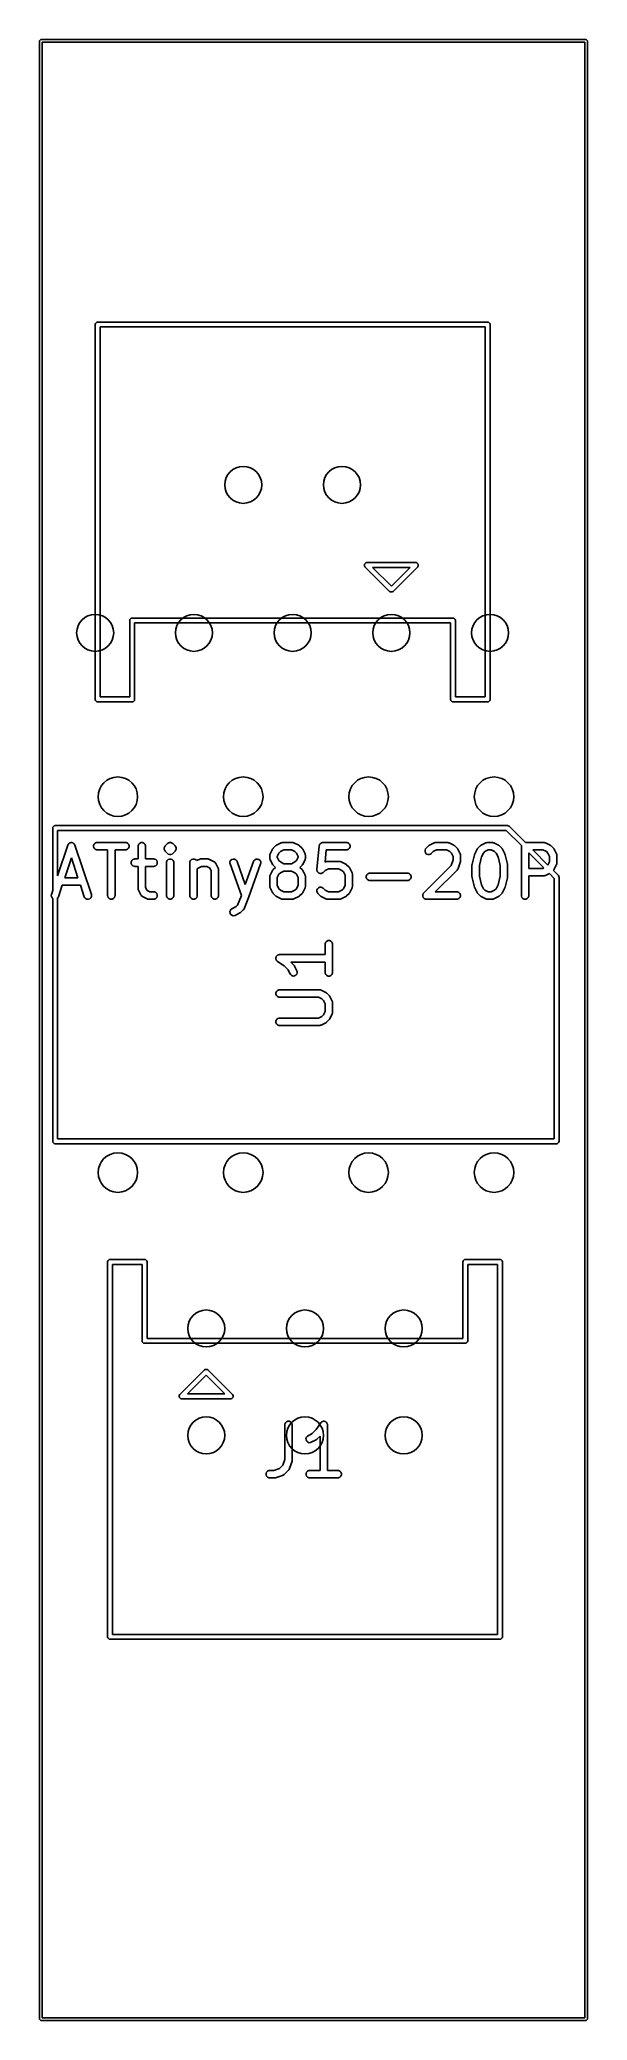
# Model space of a CAD drawing. Extents: x 145.4 to 156.5, y -80.6 to -40.5.
import ezdxf

# ---------------------------------------------------------------- set-up
doc = ezdxf.new("R2010")
doc.units = 0
doc.layers.add('BLACK', color=7, linetype='CONTINUOUS')

msp = doc.modelspace()

# ---------------------------------------------------------------- linework, layer by layer
at = {"layer": 'BLACK', "linetype": 'CONTINUOUS'}
for p, q in [((145.375, -40.5), (145.376903, -40.490433)), ((145.375, -80.6), (145.375, -40.5)), ((145.376903, -40.490433), (145.390433, -40.476903)), ((145.390433, -40.476903), (145.4, -40.475)), ((145.4, -40.475), (156.446071, -40.475)), ((145.425, -40.525), (145.425, -80.575)), ((156.421071, -40.525), (145.425, -40.525)), ((156.421071, -80.575), (156.421071, -40.525)), ((156.446071, -40.475), (156.455638, -40.476903)), ((156.455638, -40.476903), (156.469168, -40.490433)), ((156.469168, -40.490433), (156.471071, -40.5)), ((156.471071, -40.5), (156.471071, -80.6)), ((146.5, -46.25), (146.503806, -46.230866)), ((146.5, -53.85), (146.5, -46.25)), ((146.503806, -46.230866), (146.530866, -46.203806)), ((146.530866, -46.203806), (146.55, -46.2)), ((146.55, -46.2), (154.45, -46.2)), ((146.6, -46.3), (146.6, -53.8)), ((154.4, -46.3), (146.6, -46.3)), ((154.4, -53.8), (154.4, -46.3)), ((154.45, -46.2), (154.469134, -46.203806)), ((154.469134, -46.203806), (154.496194, -46.230866)), ((154.496194, -46.230866), (154.5, -46.25)), ((154.5, -46.25), (154.5, -53.85)), ((151.953806, -51.105866), (151.980866, -51.078806)), ((151.953806, -51.144134), (151.953806, -51.105866)), ((151.964645, -51.160355), (151.953806, -51.144134)), ((152.464645, -51.660355), (151.964645, -51.160355)), ((151.980866, -51.078806), (152, -51.075)), ((152, -51.075), (153, -51.075)), ((152.12071, -51.175), (152.5, -51.55429)), ((152.87929, -51.175), (152.12071, -51.175)), ((152.5, -51.55429), (152.87929, -51.175)), ((153.035355, -51.160355), (152.535355, -51.660355)), ((153, -51.075), (153.019134, -51.078806)), ((153.019134, -51.078806), (153.046194, -51.105866)), ((153.046194, -51.144134), (153.035355, -51.160355)), ((153.046194, -51.105866), (153.046194, -51.144134)), ((152.480866, -51.671194), (152.464645, -51.660355)), ((152.519134, -51.671194), (152.480866, -51.671194)), ((152.535355, -51.660355), (152.519134, -51.671194)), ((147.2, -52.25), (147.203806, -52.230866)), ((147.2, -53.8), (147.2, -52.25)), ((147.203806, -52.230866), (147.230866, -52.203806)), ((147.230866, -52.203806), (147.25, -52.2)), ((147.25, -52.2), (153.75, -52.2)), ((153.7, -52.3), (147.3, -52.3)), ((147.3, -52.3), (147.3, -53.85)), ((153.7, -53.85), (153.7, -52.3)), ((153.75, -52.2), (153.769134, -52.203806)), ((153.769134, -52.203806), (153.796194, -52.230866)), ((153.796194, -52.230866), (153.8, -52.25)), ((153.8, -52.25), (153.8, -53.8)), ((146.6, -53.8), (147.2, -53.8)), ((153.8, -53.8), (154.4, -53.8)), ((146.503806, -53.869134), (146.5, -53.85)), ((146.530866, -53.896194), (146.503806, -53.869134)), ((146.55, -53.9), (146.530866, -53.896194)), ((147.25, -53.9), (146.55, -53.9)), ((147.269134, -53.896194), (147.25, -53.9)), ((147.296194, -53.869134), (147.269134, -53.896194)), ((147.3, -53.85), (147.296194, -53.869134)), ((153.703806, -53.869134), (153.7, -53.85)), ((153.730866, -53.896194), (153.703806, -53.869134)), ((153.75, -53.9), (153.730866, -53.896194)), ((154.45, -53.9), (153.75, -53.9)), ((154.469134, -53.896194), (154.45, -53.9)), ((154.496194, -53.869134), (154.469134, -53.896194)), ((154.5, -53.85), (154.496194, -53.869134)), ((145.64, -56.4555), (145.643806, -56.436366)), ((145.64, -57.722434), (145.64, -56.4555)), ((145.643806, -56.436366), (145.670866, -56.409306)), ((145.670866, -56.409306), (145.69, -56.4055)), ((145.69, -56.4055), (154.85, -56.4055)), ((145.74, -56.5055), (145.74, -57.422434)), ((154.82929, -56.5055), (145.74, -56.5055)), ((155.134964, -56.811175), (154.82929, -56.5055)), ((154.85, -56.4055), (154.869134, -56.409306)), ((154.869134, -56.409306), (154.885355, -56.420145)), ((154.885355, -56.420145), (155.215529, -56.750319)), ((145.74, -57.422434), (145.946944, -56.801602)), ((145.946944, -56.801602), (145.952938, -56.788177)), ((145.952938, -56.788177), (145.956448, -56.784129)), ((145.956448, -56.784129), (145.958845, -56.779336)), ((145.958845, -56.779336), (145.965953, -56.77317)), ((145.965953, -56.77317), (145.972112, -56.76607)), ((145.972112, -56.76607), (145.976901, -56.763675)), ((145.976901, -56.763675), (145.980952, -56.760162)), ((145.980952, -56.760162), (145.989877, -56.757187)), ((145.989877, -56.757187), (145.998285, -56.752983)), ((145.998285, -56.752983), (146.003629, -56.752603)), ((146.003629, -56.752603), (146.008715, -56.750908)), ((146.008715, -56.750908), (146.018095, -56.751574)), ((146.018095, -56.751574), (146.027475, -56.750908)), ((146.027475, -56.750908), (146.03256, -56.752603)), ((146.03256, -56.752603), (146.037905, -56.752983)), ((146.037905, -56.752983), (146.046315, -56.757188)), ((146.046315, -56.757188), (146.055237, -56.760162)), ((146.055237, -56.760162), (146.059284, -56.763672)), ((146.059284, -56.763672), (146.064078, -56.766069)), ((146.064078, -56.766069), (146.070241, -56.773174)), ((146.070241, -56.773174), (146.077345, -56.779336)), ((146.077345, -56.779336), (146.07974, -56.784127)), ((146.07974, -56.784127), (146.083252, -56.788176)), ((146.083252, -56.788176), (146.089246, -56.801602)), ((146.089246, -56.801602), (146.422579, -57.801602)), ((146.468346, -56.810687), (146.479545, -56.783651)), ((146.468346, -56.839951), (146.468346, -56.810687)), ((146.479545, -56.866987), (146.468346, -56.839951)), ((146.479545, -56.783651), (146.500237, -56.762959)), ((146.500237, -56.887679), (146.479545, -56.866987)), ((146.500237, -56.762959), (146.527273, -56.75176)), ((146.527273, -56.898878), (146.500237, -56.887679)), ((146.527273, -56.75176), (146.541905, -56.750319)), ((146.541905, -56.900319), (146.527273, -56.898878)), ((146.541905, -56.750319), (147.113333, -56.750319)), ((146.752619, -56.900319), (146.541905, -56.900319)), ((146.752619, -57.825319), (146.752619, -56.900319)), ((147.113333, -56.900319), (146.902619, -56.900319)), ((146.902619, -56.900319), (146.902619, -57.825319)), ((147.113333, -56.750319), (147.127965, -56.75176)), ((147.127965, -56.898878), (147.113333, -56.900319)), ((147.127965, -56.75176), (147.155001, -56.762959)), ((147.155001, -56.887679), (147.127965, -56.898878)), ((147.155001, -56.762959), (147.175693, -56.783651)), ((147.175693, -56.866987), (147.155001, -56.887679)), ((147.175693, -56.783651), (147.186892, -56.810687)), ((147.186892, -56.839951), (147.175693, -56.866987)), ((147.186892, -56.810687), (147.186892, -56.839951)), ((147.371667, -56.825319), (147.373108, -56.810687)), ((147.371667, -57.083652), (147.371667, -56.825319)), ((147.373108, -56.810687), (147.384307, -56.783651)), ((147.384307, -56.783651), (147.404999, -56.762959)), ((147.404999, -56.762959), (147.432035, -56.75176)), ((147.432035, -56.75176), (147.461299, -56.75176)), ((147.461299, -56.75176), (147.488335, -56.762959)), ((147.488335, -56.762959), (147.509027, -56.783651)), ((147.509027, -56.783651), (147.520226, -56.810687)), ((147.520226, -56.810687), (147.521667, -56.825319)), ((147.521667, -56.825319), (147.521667, -57.083652)), ((147.896918, -56.858307), (147.908117, -56.83127)), ((147.896918, -56.887569), (147.896918, -56.858307)), ((147.908117, -56.914606), (147.896918, -56.887569)), ((147.908117, -56.83127), (147.917444, -56.819905)), ((147.917444, -56.925971), (147.908117, -56.914606)), ((147.917444, -56.819905), (147.965063, -56.772286)), ((147.965063, -56.97359), (147.917444, -56.925971)), ((147.965063, -56.772286), (147.976428, -56.762959)), ((147.976428, -56.982917), (147.965063, -56.97359)), ((147.976428, -56.762959), (148.003464, -56.75176)), ((148.003464, -56.994116), (147.976428, -56.982917)), ((148.003464, -56.75176), (148.032727, -56.75176)), ((148.003465, -56.994116), (148.003464, -56.994116)), ((148.032727, -56.994116), (148.003465, -56.994116)), ((148.032727, -56.75176), (148.032728, -56.75176)), ((148.032728, -56.994116), (148.032727, -56.994116)), ((148.032728, -56.75176), (148.059764, -56.762959)), ((148.059764, -56.982917), (148.032728, -56.994116)), ((148.059764, -56.762959), (148.071129, -56.772286)), ((148.071129, -56.97359), (148.059764, -56.982917)), ((148.071129, -56.772286), (148.118748, -56.819905)), ((148.118748, -56.925971), (148.071129, -56.97359)), ((148.118748, -56.819905), (148.128075, -56.83127)), ((148.128075, -56.914606), (148.118748, -56.925971)), ((148.128075, -56.83127), (148.131671, -56.839951)), ((148.139274, -56.88757), (148.128075, -56.914606)), ((148.131671, -56.839951), (148.139274, -56.858307)), ((148.139274, -56.858307), (148.139274, -56.88757)), ((150.038334, -57.015795), (150.039775, -57.001163)), ((150.039775, -57.001163), (150.040806, -56.998673)), ((150.040806, -56.998673), (150.040997, -56.995986)), ((150.040997, -56.995986), (150.046252, -56.982254)), ((150.046252, -56.982254), (150.093871, -56.887016)), ((150.093871, -56.887016), (150.097835, -56.880716)), ((150.097835, -56.880716), (150.098593, -56.878889)), ((150.098593, -56.878889), (150.100281, -56.876832)), ((150.100281, -56.876832), (150.101703, -56.874573)), ((150.101703, -56.874573), (150.103201, -56.873273)), ((150.103201, -56.873273), (150.10792, -56.867524)), ((150.10792, -56.867524), (150.155539, -56.819905)), ((150.155539, -56.819905), (150.161288, -56.815186)), ((150.161288, -56.815186), (150.162588, -56.813688)), ((150.162588, -56.813688), (150.164847, -56.812266)), ((150.164847, -56.812266), (150.166904, -56.810578)), ((150.166904, -56.810578), (150.168731, -56.80982)), ((150.168731, -56.80982), (150.175031, -56.805856)), ((150.175031, -56.805856), (150.270269, -56.758237)), ((150.222592, -56.964984), (150.188334, -57.0335)), ((150.252999, -56.934577), (150.222592, -56.964984)), ((150.321515, -56.900319), (150.252999, -56.934577)), ((150.270269, -56.758237), (150.284, -56.752982)), ((150.284, -56.752982), (150.286689, -56.75279)), ((150.286689, -56.75279), (150.289178, -56.75176)), ((150.289178, -56.75176), (150.30381, -56.750319)), ((150.30381, -56.750319), (150.494286, -56.750319)), ((150.476581, -56.900319), (150.321515, -56.900319)), ((150.545097, -56.934577), (150.476581, -56.900319)), ((150.494286, -56.750319), (150.508918, -56.75176)), ((150.508918, -56.75176), (150.511407, -56.752791)), ((150.511407, -56.752791), (150.514095, -56.752982)), ((150.514095, -56.752982), (150.527827, -56.758237)), ((150.527827, -56.758237), (150.623065, -56.805856)), ((150.575504, -56.964984), (150.545097, -56.934577)), ((150.609762, -57.0335), (150.575504, -56.964984)), ((150.623065, -56.805856), (150.629364, -56.80982)), ((150.629364, -56.80982), (150.631192, -56.810578)), ((150.631192, -56.810578), (150.633248, -56.812266)), ((150.633248, -56.812266), (150.635508, -56.813688)), ((150.635508, -56.813688), (150.636807, -56.815186)), ((150.636807, -56.815186), (150.642557, -56.819905)), ((150.642557, -56.819905), (150.690176, -56.867524)), ((150.690176, -56.867524), (150.694894, -56.873273)), ((150.694894, -56.873273), (150.696393, -56.874573)), ((150.696393, -56.874573), (150.697814, -56.876832)), ((150.697814, -56.876832), (150.699503, -56.878889)), ((150.699503, -56.878889), (150.70026, -56.880716)), ((150.70026, -56.880716), (150.704225, -56.887016)), ((150.704225, -56.887016), (150.751844, -56.982254)), ((150.751844, -56.982254), (150.757099, -56.995985)), ((150.757099, -56.995985), (150.75729, -56.998674)), ((150.75729, -56.998674), (150.758321, -57.001163)), ((150.758321, -57.001163), (150.759762, -57.015795)), ((150.991087, -57.294046), (151.038706, -56.817856)), ((151.038706, -56.817856), (151.039775, -56.812523)), ((151.039775, -56.810687), (151.040488, -56.808964)), ((151.039775, -56.812523), (151.039775, -56.810687)), ((151.040488, -56.808964), (151.041596, -56.80344)), ((151.041596, -56.80344), (151.046778, -56.79378)), ((151.046778, -56.79378), (151.050974, -56.783651)), ((151.050974, -56.783651), (151.053645, -56.780979)), ((151.053645, -56.780979), (151.05543, -56.777653)), ((151.05543, -56.777653), (151.063912, -56.770712)), ((151.063912, -56.770712), (151.071666, -56.762959)), ((151.071666, -56.762959), (151.075154, -56.761513)), ((151.075154, -56.761513), (151.078078, -56.759122)), ((151.078078, -56.759122), (151.088575, -56.755954)), ((151.088575, -56.755954), (151.098702, -56.75176)), ((151.098702, -56.75176), (151.104307, -56.751207)), ((151.104307, -56.751207), (151.106094, -56.750669)), ((151.106094, -56.750669), (151.107922, -56.750851)), ((151.107922, -56.750851), (151.113334, -56.750319)), ((151.113334, -56.750319), (151.589524, -56.750319)), ((151.181208, -56.900319), (151.156389, -57.148509)), ((151.589524, -56.900319), (151.181208, -56.900319)), ((151.589524, -56.750319), (151.604156, -56.75176)), ((151.604156, -56.898878), (151.589524, -56.900319)), ((151.604156, -56.75176), (151.631192, -56.762959)), ((151.631192, -56.887679), (151.604156, -56.898878)), ((151.631192, -56.762959), (151.651884, -56.783651)), ((151.651884, -56.866987), (151.631192, -56.887679)), ((151.651884, -56.783651), (151.663083, -56.810687)), ((151.663083, -56.839951), (151.651884, -56.866987)), ((151.663083, -56.810687), (151.663083, -56.839951)), ((153.182632, -56.905926), (153.193831, -56.878889)), ((153.182632, -56.935188), (153.182632, -56.905926)), ((153.193831, -56.962225), (153.182632, -56.935188)), ((153.193831, -56.878889), (153.203158, -56.867524)), ((153.214523, -56.982917), (153.193831, -56.962225)), ((153.203158, -56.867524), (153.250777, -56.819905)), ((153.24156, -56.994116), (153.214523, -56.982917)), ((153.270822, -56.994116), (153.24156, -56.994116)), ((153.250777, -56.819905), (153.256526, -56.815186)), ((153.256526, -56.815186), (153.257826, -56.813688)), ((153.257826, -56.813688), (153.260085, -56.812266)), ((153.260085, -56.812266), (153.262142, -56.810578)), ((153.262142, -56.810578), (153.263969, -56.80982)), ((153.263969, -56.80982), (153.270269, -56.805856)), ((153.270269, -56.805856), (153.365507, -56.758237)), ((153.297859, -56.982917), (153.270822, -56.994116)), ((153.309224, -56.97359), (153.297859, -56.982917)), ((153.348237, -56.934577), (153.309224, -56.97359)), ((153.416753, -56.900319), (153.348237, -56.934577)), ((153.365507, -56.758237), (153.379238, -56.752982)), ((153.379238, -56.752982), (153.381927, -56.75279)), ((153.381927, -56.75279), (153.384416, -56.75176)), ((153.384416, -56.75176), (153.399048, -56.750319)), ((153.399048, -56.750319), (153.637143, -56.750319)), ((153.619438, -56.900319), (153.416753, -56.900319)), ((153.687954, -56.934577), (153.619438, -56.900319)), ((153.637143, -56.750319), (153.651775, -56.75176)), ((153.651775, -56.75176), (153.654264, -56.752791)), ((153.654264, -56.752791), (153.656952, -56.752982)), ((153.656952, -56.752982), (153.670684, -56.758237)), ((153.670684, -56.758237), (153.765922, -56.805856)), ((153.718361, -56.964984), (153.687954, -56.934577)), ((153.752619, -57.0335), (153.718361, -56.964984)), ((153.765922, -56.805856), (153.772221, -56.80982)), ((153.772221, -56.80982), (153.774049, -56.810578)), ((153.774049, -56.810578), (153.776105, -56.812266)), ((153.776105, -56.812266), (153.778365, -56.813688)), ((153.778365, -56.813688), (153.779664, -56.815186)), ((153.779664, -56.815186), (153.785414, -56.819905)), ((153.785414, -56.819905), (153.833033, -56.867524)), ((153.833033, -56.867524), (153.837751, -56.873273)), ((153.837751, -56.873273), (153.83925, -56.874573)), ((153.83925, -56.874573), (153.840671, -56.876832)), ((153.840671, -56.876832), (153.84236, -56.878889)), ((153.84236, -56.878889), (153.843117, -56.880716)), ((153.843117, -56.880716), (153.847082, -56.887016)), ((153.847082, -56.887016), (153.894701, -56.982254)), ((153.894701, -56.982254), (153.899956, -56.995985)), ((153.899956, -56.995985), (153.900147, -56.998674)), ((153.900147, -56.998674), (153.901178, -57.001163)), ((153.901178, -57.001163), (153.902619, -57.015795)), ((154.135811, -57.188081), (154.18343, -56.997605)), ((154.18343, -56.997605), (154.183815, -56.996525)), ((154.183815, -56.996525), (154.183854, -56.995986)), ((154.183854, -56.995986), (154.186181, -56.989904)), ((154.186181, -56.989904), (154.188377, -56.983759)), ((154.188377, -56.983759), (154.188699, -56.983323)), ((154.188699, -56.983323), (154.189109, -56.982254)), ((154.189109, -56.982254), (154.236728, -56.887016)), ((154.236728, -56.887016), (154.240692, -56.880716)), ((154.240692, -56.880716), (154.24145, -56.878889)), ((154.24145, -56.878889), (154.243138, -56.876832)), ((154.243138, -56.876832), (154.24456, -56.874573)), ((154.24456, -56.874573), (154.246058, -56.873273)), ((154.246058, -56.873273), (154.250777, -56.867524)), ((154.250777, -56.867524), (154.298396, -56.819905)), ((154.298396, -56.819905), (154.304145, -56.815186)), ((154.304145, -56.815186), (154.305445, -56.813688)), ((154.305445, -56.813688), (154.307704, -56.812266)), ((154.307704, -56.812266), (154.309761, -56.810578)), ((154.309761, -56.810578), (154.311588, -56.80982)), ((154.311588, -56.80982), (154.317888, -56.805856)), ((154.317888, -56.805856), (154.413126, -56.758237)), ((154.365449, -56.964984), (154.326955, -57.041971)), ((154.395856, -56.934577), (154.365449, -56.964984)), ((154.464372, -56.900319), (154.395856, -56.934577)), ((154.413126, -56.758237), (154.426857, -56.752982)), ((154.426857, -56.752982), (154.429546, -56.75279)), ((154.429546, -56.75279), (154.432035, -56.75176)), ((154.432035, -56.75176), (154.446667, -56.750319)), ((154.446667, -56.750319), (154.541905, -56.750319)), ((154.5242, -56.900319), (154.464372, -56.900319)), ((154.592716, -56.934577), (154.5242, -56.900319)), ((154.541905, -56.750319), (154.556537, -56.75176)), ((154.556537, -56.75176), (154.559026, -56.752791)), ((154.559026, -56.752791), (154.561714, -56.752982)), ((154.561714, -56.752982), (154.575446, -56.758237)), ((154.575446, -56.758237), (154.670684, -56.805856)), ((154.623123, -56.964984), (154.592716, -56.934577)), ((154.661616, -57.041971), (154.623123, -56.964984)), ((154.670684, -56.805856), (154.676983, -56.80982)), ((154.676983, -56.80982), (154.678811, -56.810578)), ((154.678811, -56.810578), (154.680867, -56.812266)), ((154.680867, -56.812266), (154.683127, -56.813688)), ((154.683127, -56.813688), (154.684426, -56.815186)), ((154.684426, -56.815186), (154.690176, -56.819905)), ((154.690176, -56.819905), (154.737795, -56.867524)), ((154.737795, -56.867524), (154.742513, -56.873273)), ((154.742513, -56.873273), (154.744012, -56.874573)), ((154.744012, -56.874573), (154.745433, -56.876832)), ((154.745433, -56.876832), (154.747122, -56.878889)), ((154.747122, -56.878889), (154.747879, -56.880716)), ((154.747879, -56.880716), (154.751844, -56.887016)), ((154.751844, -56.887016), (154.799463, -56.982254)), ((154.799463, -56.982254), (154.799872, -56.983323)), ((154.799872, -56.983323), (154.800195, -56.983759)), ((154.800195, -56.983759), (154.802387, -56.989895)), ((154.802387, -56.989895), (154.804718, -56.995985)), ((154.804718, -56.995985), (154.804756, -56.996525)), ((154.804756, -56.996525), (154.805142, -56.997605)), ((154.805142, -56.997605), (154.852761, -57.188081)), ((155.133572, -56.825319), (155.134964, -56.811175)), ((155.133572, -57.825319), (155.133572, -56.825319)), ((155.215529, -56.750319), (155.589524, -56.750319)), ((155.589217, -57.265428), (155.283572, -56.959782)), ((155.283572, -56.959782), (155.283572, -57.274128)), ((155.571819, -56.900319), (155.365529, -56.900319)), ((155.365529, -56.900319), (155.672052, -57.206841)), ((155.640335, -56.934577), (155.571819, -56.900319)), ((155.589524, -56.750319), (155.604156, -56.75176)), ((155.604156, -56.75176), (155.606645, -56.752791)), ((155.606645, -56.752791), (155.609333, -56.752982)), ((155.609333, -56.752982), (155.623065, -56.758237)), ((155.623065, -56.758237), (155.718303, -56.805856)), ((155.670742, -56.964984), (155.640335, -56.934577)), ((155.705, -57.0335), (155.670742, -56.964984)), ((155.718303, -56.805856), (155.724602, -56.80982)), ((155.724602, -56.80982), (155.72643, -56.810578)), ((155.72643, -56.810578), (155.728486, -56.812266)), ((155.728486, -56.812266), (155.730746, -56.813688)), ((155.730746, -56.813688), (155.732045, -56.815186)), ((155.732045, -56.815186), (155.737795, -56.819905)), ((155.737795, -56.819905), (155.785414, -56.867524)), ((155.785414, -56.867524), (155.790132, -56.873273)), ((155.790132, -56.873273), (155.791631, -56.874573)), ((155.791631, -56.874573), (155.793052, -56.876832)), ((155.793052, -56.876832), (155.794741, -56.878889)), ((155.794741, -56.878889), (155.795498, -56.880716)), ((155.795498, -56.880716), (155.799463, -56.887016)), ((155.799463, -56.887016), (155.847082, -56.982254)), ((155.847082, -56.982254), (155.852337, -56.995985)), ((155.852337, -56.995985), (155.852528, -56.998674)), ((155.852528, -56.998674), (155.853559, -57.001163)), ((155.853559, -57.001163), (155.855, -57.015795)), ((146.018095, -57.062489), (145.884057, -57.464604)), ((146.152133, -57.464604), (146.018095, -57.062489)), ((147.230251, -57.14402), (147.24145, -57.116984)), ((147.230251, -57.173284), (147.230251, -57.14402)), ((147.24145, -57.20032), (147.230251, -57.173284)), ((147.24145, -57.116984), (147.262142, -57.096292)), ((147.262142, -57.221012), (147.24145, -57.20032)), ((147.262142, -57.096292), (147.289178, -57.085093)), ((147.289178, -57.232211), (147.262142, -57.221012)), ((147.289178, -57.085093), (147.30381, -57.083652)), ((147.30381, -57.233652), (147.289178, -57.232211)), ((147.30381, -57.083652), (147.371667, -57.083652)), ((147.371667, -57.233652), (147.30381, -57.233652)), ((147.371667, -57.682461), (147.371667, -57.233652)), ((147.521667, -57.083652), (147.684762, -57.083652)), ((147.684762, -57.233652), (147.521667, -57.233652)), ((147.521667, -57.233652), (147.521667, -57.664756)), ((147.684762, -57.083652), (147.699394, -57.085093)), ((147.699394, -57.232211), (147.684762, -57.233652)), ((147.699394, -57.085093), (147.72643, -57.096292)), ((147.72643, -57.221012), (147.699394, -57.232211)), ((147.72643, -57.096292), (147.747122, -57.116984)), ((147.747122, -57.20032), (147.72643, -57.221012)), ((147.747122, -57.116984), (147.758321, -57.14402)), ((147.758321, -57.173284), (147.747122, -57.20032)), ((147.758321, -57.14402), (147.758321, -57.173284)), ((147.943096, -57.158652), (147.944537, -57.14402)), ((147.943096, -57.825319), (147.943096, -57.158652)), ((147.944537, -57.14402), (147.955736, -57.116984)), ((147.955736, -57.116984), (147.976428, -57.096292)), ((147.976428, -57.096292), (148.003464, -57.085093)), ((148.003464, -57.085093), (148.032728, -57.085093)), ((148.032728, -57.085093), (148.059764, -57.096292)), ((148.059764, -57.096292), (148.080456, -57.116984)), ((148.080456, -57.116984), (148.091655, -57.14402)), ((148.091655, -57.14402), (148.093096, -57.158652)), ((148.093096, -57.158652), (148.093096, -57.825319)), ((148.419286, -57.158652), (148.420727, -57.14402)), ((148.419286, -57.825319), (148.419286, -57.158652)), ((148.420727, -57.14402), (148.431926, -57.116984)), ((148.431926, -57.116984), (148.452618, -57.096292)), ((148.452618, -57.096292), (148.479654, -57.085093)), ((148.479654, -57.085093), (148.508918, -57.085093)), ((148.508918, -57.085093), (148.535954, -57.096292)), ((148.535954, -57.096292), (148.555355, -57.115693)), ((148.555355, -57.115693), (148.603602, -57.09157)), ((148.586332, -57.26791), (148.569286, -57.284956)), ((148.569286, -57.284956), (148.569286, -57.825319)), ((148.654848, -57.233652), (148.586332, -57.26791)), ((148.603602, -57.09157), (148.617333, -57.086315)), ((148.617333, -57.086315), (148.620022, -57.086123)), ((148.620022, -57.086123), (148.622511, -57.085093)), ((148.622511, -57.085093), (148.637143, -57.083652)), ((148.637143, -57.083652), (148.78, -57.083652)), ((148.762295, -57.233652), (148.654848, -57.233652)), ((148.819336, -57.262172), (148.762295, -57.233652)), ((148.78, -57.083652), (148.794632, -57.085093)), ((148.794632, -57.085093), (148.797121, -57.086124)), ((148.797121, -57.086124), (148.799809, -57.086315)), ((148.799809, -57.086315), (148.813541, -57.09157)), ((148.813541, -57.09157), (148.908779, -57.139189)), ((148.847857, -57.319214), (148.819336, -57.262172)), ((148.847857, -57.825319), (148.847857, -57.319214)), ((148.908779, -57.139189), (148.911226, -57.140729)), ((148.911226, -57.140729), (148.91238, -57.141114)), ((148.91238, -57.141114), (148.913816, -57.142359)), ((148.913816, -57.142359), (148.921222, -57.147021)), ((148.921222, -57.147021), (148.927383, -57.154125)), ((148.927383, -57.154125), (148.934488, -57.160287)), ((148.934488, -57.160287), (148.939149, -57.167692)), ((148.939149, -57.167692), (148.940395, -57.169129)), ((148.940395, -57.169129), (148.940779, -57.170282)), ((148.940779, -57.170282), (148.94232, -57.17273)), ((148.94232, -57.17273), (148.989939, -57.267968)), ((148.989939, -57.267968), (148.995194, -57.281699)), ((148.995194, -57.281699), (148.995385, -57.284388)), ((148.995385, -57.284388), (148.996416, -57.286877)), ((148.996416, -57.286877), (148.997857, -57.301509)), ((148.997857, -57.301509), (148.997857, -57.825319)), ((149.229615, -57.169613), (149.231069, -57.140385)), ((149.233179, -57.183877), (149.229615, -57.169613)), ((149.231069, -57.140385), (149.243596, -57.113939)), ((149.461728, -57.823816), (149.233179, -57.183877)), ((149.243596, -57.113939), (149.26529, -57.0943)), ((149.26529, -57.0943), (149.292849, -57.084457)), ((149.292849, -57.084457), (149.322077, -57.085911)), ((149.322077, -57.085911), (149.348523, -57.098438)), ((149.348523, -57.098438), (149.368162, -57.120132)), ((149.368162, -57.120132), (149.374441, -57.133427)), ((149.374441, -57.133427), (149.541905, -57.602326)), ((149.541905, -57.602326), (149.709369, -57.133427)), ((149.850631, -57.183877), (149.612536, -57.850544)), ((149.709369, -57.133427), (149.715648, -57.120132)), ((149.715648, -57.120132), (149.735287, -57.098438)), ((149.735287, -57.098438), (149.761733, -57.085911)), ((149.761733, -57.085911), (149.790961, -57.084457)), ((149.790961, -57.084457), (149.81852, -57.0943)), ((149.81852, -57.0943), (149.840214, -57.11394)), ((149.840214, -57.11394), (149.852741, -57.140386)), ((149.854195, -57.169613), (149.850631, -57.183877)), ((149.852741, -57.140386), (149.854195, -57.169613)), ((150.038334, -57.063414), (150.038334, -57.015795)), ((150.039775, -57.078046), (150.038334, -57.063414)), ((150.040806, -57.080535), (150.039775, -57.078046)), ((150.040997, -57.083223), (150.040806, -57.080535)), ((150.046252, -57.096955), (150.040997, -57.083223)), ((150.040997, -57.424557), (150.046252, -57.410825)), ((150.093871, -57.192193), (150.046252, -57.096955)), ((150.046252, -57.410825), (150.093871, -57.315587)), ((150.097835, -57.198492), (150.093871, -57.192193)), ((150.093871, -57.315587), (150.097835, -57.309287)), ((150.098593, -57.20032), (150.097835, -57.198492)), ((150.097835, -57.309287), (150.098593, -57.30746)), ((150.100281, -57.202376), (150.098593, -57.20032)), ((150.098593, -57.30746), (150.100281, -57.305403)), ((150.101703, -57.204636), (150.100281, -57.202376)), ((150.100281, -57.305403), (150.101703, -57.303144)), ((150.103201, -57.205935), (150.101703, -57.204636)), ((150.101703, -57.303144), (150.103201, -57.301844)), ((150.10792, -57.211685), (150.103201, -57.205935)), ((150.103201, -57.301844), (150.10792, -57.296095)), ((150.150125, -57.25389), (150.10792, -57.211685)), ((150.10792, -57.296095), (150.150125, -57.25389)), ((150.188334, -57.0335), (150.188334, -57.045709)), ((150.188334, -57.045709), (150.222592, -57.114225)), ((150.222592, -57.393555), (150.188334, -57.462071)), ((150.222592, -57.114225), (150.252999, -57.144632)), ((150.252999, -57.363148), (150.222592, -57.393555)), ((150.252999, -57.144632), (150.321515, -57.17889)), ((150.321515, -57.32889), (150.252999, -57.363148)), ((150.321515, -57.17889), (150.476581, -57.17889)), ((150.476581, -57.32889), (150.321515, -57.32889)), ((150.476581, -57.17889), (150.545097, -57.144632)), ((150.545097, -57.363148), (150.476581, -57.32889)), ((150.545097, -57.144632), (150.575504, -57.114225)), ((150.575504, -57.393555), (150.545097, -57.363148)), ((150.575504, -57.114225), (150.609762, -57.045709)), ((150.609762, -57.462071), (150.575504, -57.393555)), ((150.609762, -57.045709), (150.609762, -57.0335)), ((150.690176, -57.211685), (150.647971, -57.25389)), ((150.647971, -57.25389), (150.690176, -57.296095)), ((150.694894, -57.205935), (150.690176, -57.211685)), ((150.690176, -57.296095), (150.694894, -57.301844)), ((150.696393, -57.204636), (150.694894, -57.205935)), ((150.694894, -57.301844), (150.696393, -57.303144)), ((150.697814, -57.202376), (150.696393, -57.204636)), ((150.696393, -57.303144), (150.697814, -57.305403)), ((150.699503, -57.20032), (150.697814, -57.202376)), ((150.697814, -57.305403), (150.699503, -57.30746)), ((150.70026, -57.198492), (150.699503, -57.20032)), ((150.699503, -57.30746), (150.70026, -57.309287)), ((150.704225, -57.192193), (150.70026, -57.198492)), ((150.70026, -57.309287), (150.704225, -57.315587)), ((150.751844, -57.096955), (150.704225, -57.192193)), ((150.704225, -57.315587), (150.751844, -57.410825)), ((150.757099, -57.083224), (150.751844, -57.096955)), ((150.751844, -57.410825), (150.757099, -57.424556)), ((150.75729, -57.080534), (150.757099, -57.083224)), ((150.758321, -57.078046), (150.75729, -57.080534)), ((150.759762, -57.063414), (150.758321, -57.078046)), ((150.759762, -57.015795), (150.759762, -57.063414)), ((150.991065, -57.308749), (150.991087, -57.294046)), ((150.992156, -57.312364), (150.991065, -57.308749)), ((150.992156, -57.31614), (150.992156, -57.312364)), ((150.99635, -57.326265), (150.992156, -57.31614)), ((150.999518, -57.336765), (150.99635, -57.326265)), ((151.001909, -57.339688), (150.999518, -57.336765)), ((151.003355, -57.343177), (151.001909, -57.339688)), ((151.011108, -57.35093), (151.003355, -57.343177)), ((151.018049, -57.359413), (151.011108, -57.35093)), ((151.021375, -57.361197), (151.018049, -57.359413)), ((151.024047, -57.363869), (151.021375, -57.361197)), ((151.034174, -57.368064), (151.024047, -57.363869)), ((151.043836, -57.373247), (151.034174, -57.368064)), ((151.047595, -57.373622), (151.043836, -57.373247)), ((151.051084, -57.375068), (151.047595, -57.373622)), ((151.062045, -57.375068), (151.051084, -57.375068)), ((151.072955, -57.376159), (151.062045, -57.375068)), ((151.076571, -57.375068), (151.072955, -57.376159)), ((151.080346, -57.375068), (151.076571, -57.375068)), ((151.090471, -57.370873), (151.080346, -57.375068)), ((151.100971, -57.367706), (151.090471, -57.370873)), ((151.103894, -57.365314), (151.100971, -57.367706)), ((151.107383, -57.363869), (151.103894, -57.365314)), ((151.118748, -57.354542), (151.107383, -57.363869)), ((151.157761, -57.315529), (151.118748, -57.354542)), ((151.156389, -57.148509), (151.175031, -57.139189)), ((151.226277, -57.281271), (151.157761, -57.315529)), ((151.175031, -57.139189), (151.188762, -57.133934)), ((151.188762, -57.133934), (151.191451, -57.133742)), ((151.191451, -57.133742), (151.19394, -57.132712)), ((151.19394, -57.132712), (151.208572, -57.131271)), ((151.208572, -57.131271), (151.446667, -57.131271)), ((151.428962, -57.281271), (151.226277, -57.281271)), ((151.497478, -57.315529), (151.428962, -57.281271)), ((151.446667, -57.131271), (151.461299, -57.132712)), ((151.461299, -57.132712), (151.463788, -57.133743)), ((151.463788, -57.133743), (151.466476, -57.133934)), ((151.466476, -57.133934), (151.480208, -57.139189)), ((151.480208, -57.139189), (151.575446, -57.186808)), ((151.527885, -57.345936), (151.497478, -57.315529)), ((151.562143, -57.414452), (151.527885, -57.345936)), ((151.562143, -57.617137), (151.562143, -57.414452)), ((151.575446, -57.186808), (151.581745, -57.190772)), ((151.581745, -57.190772), (151.583573, -57.19153)), ((151.583573, -57.19153), (151.585629, -57.193218)), ((151.585629, -57.193218), (151.587889, -57.19464)), ((151.587889, -57.19464), (151.589188, -57.196138)), ((151.589188, -57.196138), (151.594938, -57.200857)), ((151.594938, -57.200857), (151.642557, -57.248476)), ((151.642557, -57.248476), (151.647275, -57.254225)), ((151.647275, -57.254225), (151.648774, -57.255525)), ((151.648774, -57.255525), (151.650195, -57.257784)), ((151.650195, -57.257784), (151.651884, -57.259841)), ((151.651884, -57.259841), (151.652641, -57.261668)), ((151.652641, -57.261668), (151.656606, -57.267968)), ((151.656606, -57.267968), (151.704225, -57.363206)), ((151.704225, -57.363206), (151.70948, -57.376937)), ((151.70948, -57.376937), (151.709671, -57.379626)), ((151.709671, -57.379626), (151.710702, -57.382115)), ((151.710702, -57.382115), (151.712143, -57.396747)), ((151.712143, -57.396747), (151.712143, -57.634842)), ((151.992156, -57.429734), (152.003355, -57.402698)), ((152.003355, -57.402698), (152.024047, -57.382006)), ((152.024047, -57.382006), (152.051083, -57.370807)), ((152.051083, -57.370807), (152.065715, -57.369366)), ((152.065715, -57.369366), (152.82762, -57.369366)), ((152.82762, -57.369366), (152.842252, -57.370807)), ((152.842252, -57.370807), (152.869288, -57.382006)), ((152.869288, -57.382006), (152.88998, -57.402698)), ((152.88998, -57.402698), (152.901179, -57.429734)), ((153.155539, -57.772286), (153.714447, -57.213376)), ((153.833033, -57.306923), (153.389638, -57.750319)), ((153.714447, -57.213376), (153.752619, -57.098863)), ((153.752619, -57.098863), (153.752619, -57.0335)), ((153.842361, -57.295558), (153.833033, -57.306923)), ((153.843392, -57.293067), (153.842361, -57.295558)), ((153.845157, -57.291033), (153.843392, -57.293067)), ((153.851151, -57.277607), (153.845157, -57.291033)), ((153.89877, -57.134751), (153.851151, -57.277607)), ((153.900419, -57.127495), (153.89877, -57.134751)), ((153.901178, -57.125665), (153.900419, -57.127495)), ((153.901439, -57.123011), (153.901178, -57.125665)), ((153.90203, -57.120414), (153.901439, -57.123011)), ((153.902619, -57.111033), (153.901889, -57.118439)), ((153.901889, -57.118439), (153.90203, -57.120414)), ((153.902619, -57.015795), (153.902619, -57.111033)), ((154.133572, -57.206271), (154.133823, -57.203717)), ((154.133572, -57.444366), (154.133572, -57.206271)), ((154.133661, -57.202625), (154.13447, -57.197151)), ((154.133823, -57.203717), (154.133661, -57.202625)), ((154.13447, -57.197151), (154.135013, -57.191639)), ((154.135013, -57.191639), (154.135435, -57.190617)), ((154.135435, -57.190617), (154.135811, -57.188081)), ((154.326955, -57.041971), (154.283572, -57.215505)), ((154.283572, -57.215505), (154.283572, -57.435132)), ((154.705, -57.215505), (154.661616, -57.041971)), ((154.705, -57.435132), (154.705, -57.215505)), ((154.852761, -57.188081), (154.853136, -57.190617)), ((154.853136, -57.190617), (154.853559, -57.191639)), ((154.853559, -57.191639), (154.854101, -57.197151)), ((154.854101, -57.197151), (154.854911, -57.202625)), ((154.854911, -57.202625), (154.854748, -57.203717)), ((154.854748, -57.203717), (154.855, -57.206271)), ((154.855, -57.206271), (154.855, -57.444366)), ((155.283572, -57.274128), (155.571819, -57.274128)), ((155.571819, -57.274128), (155.589217, -57.265428)), ((155.701021, -57.377231), (155.623065, -57.41621)), ((155.672052, -57.206841), (155.705, -57.140947)), ((155.8, -57.47621), (155.701021, -57.377231)), ((155.705, -57.140947), (155.705, -57.0335)), ((155.785414, -57.306923), (155.778773, -57.313563)), ((155.778773, -57.313563), (155.885356, -57.420145)), ((155.790132, -57.301173), (155.785414, -57.306923)), ((155.791631, -57.299874), (155.790132, -57.301173)), ((155.793052, -57.297614), (155.791631, -57.299874)), ((155.794741, -57.295558), (155.793052, -57.297614)), ((155.795498, -57.29373), (155.794741, -57.295558)), ((155.799463, -57.287431), (155.795498, -57.29373)), ((155.847082, -57.192193), (155.799463, -57.287431)), ((155.852337, -57.178462), (155.847082, -57.192193)), ((155.852528, -57.175772), (155.852337, -57.178462)), ((155.853559, -57.173284), (155.852528, -57.175772)), ((155.855, -57.158652), (155.853559, -57.173284)), ((155.855, -57.015795), (155.855, -57.158652)), ((145.610351, -57.815939), (145.613611, -57.801602)), ((145.612426, -57.845129), (145.610351, -57.815939)), ((145.613611, -57.801602), (145.64, -57.722434)), ((145.834057, -57.614604), (145.755913, -57.849036)), ((146.202133, -57.614604), (145.834057, -57.614604)), ((145.884057, -57.464604), (146.152133, -57.464604)), ((146.280277, -57.849036), (146.202133, -57.614604)), ((146.422579, -57.801602), (146.425839, -57.815938)), ((146.425839, -57.815938), (146.423764, -57.845128)), ((147.373108, -57.697093), (147.371667, -57.682461)), ((147.374139, -57.699582), (147.373108, -57.697093)), ((147.37433, -57.70227), (147.374139, -57.699582)), ((147.379585, -57.716002), (147.37433, -57.70227)), ((147.427204, -57.811241), (147.379585, -57.716002)), ((147.428744, -57.813687), (147.427204, -57.811241)), ((147.429129, -57.814842), (147.428744, -57.813687)), ((147.430375, -57.816279), (147.429129, -57.814842)), ((147.521667, -57.664756), (147.550187, -57.721798)), ((147.550187, -57.721798), (147.607229, -57.750319)), ((147.607229, -57.750319), (147.684762, -57.750319)), ((147.684762, -57.750319), (147.699394, -57.75176)), ((147.699394, -57.75176), (147.72643, -57.762959)), ((147.72643, -57.762959), (147.747122, -57.783651)), ((147.747122, -57.783651), (147.758321, -57.810687)), ((147.758321, -57.810687), (147.758321, -57.839951)), ((150.038334, -57.444366), (150.039775, -57.429734)), ((150.038334, -57.634842), (150.038334, -57.444366)), ((150.039775, -57.649474), (150.038334, -57.634842)), ((150.039775, -57.429734), (150.040806, -57.427244)), ((150.040806, -57.651963), (150.039775, -57.649474)), ((150.040806, -57.427244), (150.040997, -57.424557)), ((150.040997, -57.654651), (150.040806, -57.651963)), ((150.046252, -57.668383), (150.040997, -57.654651)), ((150.093871, -57.763621), (150.046252, -57.668383)), ((150.097834, -57.769917), (150.093871, -57.763621)), ((150.098592, -57.771747), (150.097834, -57.769917)), ((150.100281, -57.773805), (150.098592, -57.771747)), ((150.101703, -57.776064), (150.100281, -57.773805)), ((150.103201, -57.777363), (150.101703, -57.776064)), ((150.107919, -57.783112), (150.103201, -57.777363)), ((150.155538, -57.830732), (150.107919, -57.783112)), ((150.188334, -57.462071), (150.188334, -57.617137)), ((150.188334, -57.617137), (150.222592, -57.685653)), ((150.222592, -57.685653), (150.252999, -57.716061)), ((150.252999, -57.716061), (150.321515, -57.750319)), ((150.321515, -57.750319), (150.476581, -57.750319)), ((150.476581, -57.750319), (150.545096, -57.716061)), ((150.545096, -57.716061), (150.575503, -57.685653)), ((150.575503, -57.685653), (150.609762, -57.617137)), ((150.609762, -57.617137), (150.609762, -57.462071)), ((150.690176, -57.783113), (150.642558, -57.830732)), ((150.694894, -57.777363), (150.690176, -57.783113)), ((150.696393, -57.776064), (150.694894, -57.777363)), ((150.697814, -57.773805), (150.696393, -57.776064)), ((150.699504, -57.771747), (150.697814, -57.773805)), ((150.700261, -57.769917), (150.699504, -57.771747)), ((150.704225, -57.763621), (150.700261, -57.769917)), ((150.751844, -57.668383), (150.704225, -57.763621)), ((150.757099, -57.654652), (150.751844, -57.668383)), ((150.757099, -57.424556), (150.75729, -57.427245)), ((150.75729, -57.651962), (150.757099, -57.654652)), ((150.75729, -57.427245), (150.758321, -57.429734)), ((150.758321, -57.649474), (150.75729, -57.651962)), ((150.758321, -57.429734), (150.759762, -57.444366)), ((150.759762, -57.634842), (150.758321, -57.649474)), ((150.759762, -57.444366), (150.759762, -57.634842)), ((150.992156, -57.715448), (151.003355, -57.688412)), ((150.992156, -57.744711), (150.992156, -57.715448)), ((151.003354, -57.771747), (150.992156, -57.744711)), ((151.012681, -57.783112), (151.003354, -57.771747)), ((151.003355, -57.688412), (151.024048, -57.667719)), ((151.0603, -57.830732), (151.012681, -57.783112)), ((151.024048, -57.667719), (151.051084, -57.656521)), ((151.051084, -57.656521), (151.080347, -57.656521)), ((151.080347, -57.656521), (151.107383, -57.66772)), ((151.107383, -57.66772), (151.118749, -57.677048)), ((151.118749, -57.677048), (151.157761, -57.716061)), ((151.157761, -57.716061), (151.226277, -57.750319)), ((151.226277, -57.750319), (151.428962, -57.750319)), ((151.428962, -57.750319), (151.497477, -57.716061)), ((151.497477, -57.716061), (151.527884, -57.685653)), ((151.527884, -57.685653), (151.562143, -57.617137)), ((151.642557, -57.783113), (151.594939, -57.830732)), ((151.647275, -57.777363), (151.642557, -57.783113)), ((151.648774, -57.776064), (151.647275, -57.777363)), ((151.650195, -57.773805), (151.648774, -57.776064)), ((151.651885, -57.771747), (151.650195, -57.773805)), ((151.652642, -57.769917), (151.651885, -57.771747)), ((151.656606, -57.763621), (151.652642, -57.769917)), ((151.704225, -57.668383), (151.656606, -57.763621)), ((151.70948, -57.654652), (151.704225, -57.668383)), ((151.709671, -57.651962), (151.70948, -57.654652)), ((151.710702, -57.649474), (151.709671, -57.651962)), ((151.712143, -57.634842), (151.710702, -57.649474)), ((151.992156, -57.458998), (151.992156, -57.429734)), ((152.003355, -57.486034), (151.992156, -57.458998)), ((152.024047, -57.506726), (152.003355, -57.486034)), ((152.051083, -57.517925), (152.024047, -57.506726)), ((152.065715, -57.519366), (152.051083, -57.517925)), ((152.82762, -57.519366), (152.065715, -57.519366)), ((152.842252, -57.517925), (152.82762, -57.519366)), ((152.869288, -57.506726), (152.842252, -57.517925)), ((152.88998, -57.486034), (152.869288, -57.506726)), ((152.901179, -57.458998), (152.88998, -57.486034)), ((152.901179, -57.429734), (152.901179, -57.458998)), ((153.135013, -57.810687), (153.146212, -57.783651)), ((153.135013, -57.839951), (153.135013, -57.810687)), ((153.146212, -57.783651), (153.155539, -57.772286)), ((153.389638, -57.750319), (153.827619, -57.750319)), ((153.827619, -57.750319), (153.842251, -57.75176)), ((153.842251, -57.75176), (153.869287, -57.762959)), ((153.869287, -57.762959), (153.889979, -57.783651)), ((153.889979, -57.783651), (153.901178, -57.810687)), ((153.901178, -57.810687), (153.901178, -57.839951)), ((154.133823, -57.446919), (154.133572, -57.444366)), ((154.133661, -57.448012), (154.133823, -57.446919)), ((154.13447, -57.453485), (154.133661, -57.448012)), ((154.135013, -57.458998), (154.13447, -57.453485)), ((154.135435, -57.460019), (154.135013, -57.458998)), ((154.135811, -57.462556), (154.135435, -57.460019)), ((154.18343, -57.653032), (154.135811, -57.462556)), ((154.183815, -57.654111), (154.18343, -57.653032)), ((154.183854, -57.654651), (154.183815, -57.654111)), ((154.186181, -57.660732), (154.183854, -57.654651)), ((154.188377, -57.666878), (154.186181, -57.660732)), ((154.188699, -57.667313), (154.188377, -57.666878)), ((154.189109, -57.668383), (154.188699, -57.667313)), ((154.236728, -57.763621), (154.189109, -57.668383)), ((154.240691, -57.769917), (154.236728, -57.763621)), ((154.241449, -57.771747), (154.240691, -57.769917)), ((154.243138, -57.773805), (154.241449, -57.771747)), ((154.24456, -57.776064), (154.243138, -57.773805)), ((154.246058, -57.777363), (154.24456, -57.776064)), ((154.250776, -57.783112), (154.246058, -57.777363)), ((154.298395, -57.830732), (154.250776, -57.783112)), ((154.283572, -57.435132), (154.326955, -57.608666)), ((154.326955, -57.608666), (154.365449, -57.685653)), ((154.365449, -57.685653), (154.395856, -57.716061)), ((154.395856, -57.716061), (154.464372, -57.750319)), ((154.464372, -57.750319), (154.5242, -57.750319)), ((154.5242, -57.750319), (154.592715, -57.716061)), ((154.592715, -57.716061), (154.623122, -57.685653)), ((154.623122, -57.685653), (154.661616, -57.608666)), ((154.661616, -57.608666), (154.705, -57.435132)), ((154.737795, -57.783113), (154.690177, -57.830732)), ((154.742513, -57.777363), (154.737795, -57.783113)), ((154.744012, -57.776064), (154.742513, -57.777363)), ((154.745433, -57.773805), (154.744012, -57.776064)), ((154.747123, -57.771747), (154.745433, -57.773805)), ((154.74788, -57.769917), (154.747123, -57.771747)), ((154.751844, -57.763621), (154.74788, -57.769917)), ((154.799463, -57.668383), (154.751844, -57.763621)), ((154.799872, -57.667313), (154.799463, -57.668383)), ((154.800195, -57.666878), (154.799872, -57.667313)), ((154.802387, -57.660741), (154.800195, -57.666878)), ((154.804718, -57.654652), (154.802387, -57.660741)), ((154.804756, -57.654111), (154.804718, -57.654652)), ((154.805142, -57.653032), (154.804756, -57.654111)), ((154.852761, -57.462556), (154.805142, -57.653032)), ((154.853136, -57.460019), (154.852761, -57.462556)), ((154.853559, -57.458998), (154.853136, -57.460019)), ((154.854101, -57.453485), (154.853559, -57.458998)), ((154.854911, -57.448012), (154.854101, -57.453485)), ((154.855, -57.444366), (154.854748, -57.446919)), ((154.854748, -57.446919), (154.854911, -57.448012)), ((155.589524, -57.424128), (155.283572, -57.424128)), ((155.283572, -57.424128), (155.283572, -57.825319)), ((155.604156, -57.422687), (155.589524, -57.424128)), ((155.606645, -57.421655), (155.604156, -57.422687)), ((155.609333, -57.421465), (155.606645, -57.421655)), ((155.623065, -57.41621), (155.609333, -57.421465)), ((155.8, -62.7555), (155.8, -57.47621)), ((155.885356, -57.420145), (155.896194, -57.436366)), ((155.896194, -57.436366), (155.9, -57.4555)), ((155.9, -57.4555), (155.9, -62.8055)), ((145.625512, -57.871302), (145.612426, -57.845129)), ((145.64, -57.883867), (145.625512, -57.871302)), ((145.64, -62.8055), (145.64, -57.883867)), ((145.749919, -57.862462), (145.74, -57.873898)), ((145.74, -57.873898), (145.74, -62.7555)), ((145.755913, -57.849036), (145.749919, -57.862462)), ((146.286271, -57.862461), (146.280277, -57.849036)), ((146.305445, -57.884568), (146.286271, -57.862461)), ((146.331618, -57.897655), (146.305445, -57.884568)), ((146.360808, -57.89973), (146.331618, -57.897655)), ((146.38857, -57.890476), (146.360808, -57.89973)), ((146.410678, -57.871302), (146.38857, -57.890476)), ((146.423764, -57.845128), (146.410678, -57.871302)), ((146.75406, -57.839951), (146.752619, -57.825319)), ((146.765259, -57.866987), (146.75406, -57.839951)), ((146.785951, -57.887679), (146.765259, -57.866987)), ((146.812987, -57.898878), (146.785951, -57.887679)), ((146.842251, -57.898878), (146.812987, -57.898878)), ((146.869287, -57.887679), (146.842251, -57.898878)), ((146.889979, -57.866987), (146.869287, -57.887679)), ((146.901178, -57.839951), (146.889979, -57.866987)), ((146.902619, -57.825319), (146.901178, -57.839951)), ((147.435036, -57.823683), (147.430375, -57.816279)), ((147.442138, -57.829842), (147.435036, -57.823683)), ((147.448302, -57.83695), (147.442138, -57.829842)), ((147.455707, -57.841611), (147.448302, -57.83695)), ((147.457144, -57.842857), (147.455707, -57.841611)), ((147.458297, -57.843241), (147.457144, -57.842857)), ((147.460745, -57.844782), (147.458297, -57.843241)), ((147.555983, -57.892401), (147.460745, -57.844782)), ((147.569714, -57.897656), (147.555983, -57.892401)), ((147.572403, -57.897847), (147.569714, -57.897656)), ((147.574892, -57.898878), (147.572403, -57.897847)), ((147.589524, -57.900319), (147.574892, -57.898878)), ((147.684762, -57.900319), (147.589524, -57.900319)), ((147.699394, -57.898878), (147.684762, -57.900319)), ((147.72643, -57.887679), (147.699394, -57.898878)), ((147.747122, -57.866987), (147.72643, -57.887679)), ((147.758321, -57.839951), (147.747122, -57.866987)), ((147.944537, -57.839951), (147.943096, -57.825319)), ((147.955736, -57.866987), (147.944537, -57.839951)), ((147.976428, -57.887679), (147.955736, -57.866987)), ((148.003464, -57.898878), (147.976428, -57.887679)), ((148.032728, -57.898878), (148.003464, -57.898878)), ((148.059764, -57.887679), (148.032728, -57.898878)), ((148.080456, -57.866987), (148.059764, -57.887679)), ((148.091655, -57.839951), (148.080456, -57.866987)), ((148.093096, -57.825319), (148.091655, -57.839951)), ((148.420727, -57.839951), (148.419286, -57.825319)), ((148.431926, -57.866987), (148.420727, -57.839951)), ((148.452618, -57.887679), (148.431926, -57.866987)), ((148.479654, -57.898878), (148.452618, -57.887679)), ((148.508918, -57.898878), (148.479654, -57.898878)), ((148.535954, -57.887679), (148.508918, -57.898878)), ((148.556646, -57.866987), (148.535954, -57.887679)), ((148.567845, -57.839951), (148.556646, -57.866987)), ((148.569286, -57.825319), (148.567845, -57.839951)), ((148.849298, -57.839951), (148.847857, -57.825319)), ((148.860497, -57.866987), (148.849298, -57.839951)), ((148.881189, -57.887679), (148.860497, -57.866987)), ((148.908225, -57.898878), (148.881189, -57.887679)), ((148.937489, -57.898878), (148.908225, -57.898878)), ((148.964525, -57.887679), (148.937489, -57.898878)), ((148.985217, -57.866987), (148.964525, -57.887679)), ((148.996416, -57.839951), (148.985217, -57.866987)), ((148.997857, -57.825319), (148.996416, -57.839951)), ((149.229399, -58.149271), (149.238653, -58.12151)), ((149.231473, -58.178461), (149.229399, -58.149271)), ((149.24456, -58.204636), (149.231473, -58.178461)), ((149.238653, -58.12151), (149.257826, -58.099402)), ((149.266668, -58.223809), (149.24456, -58.204636)), ((149.257826, -58.099402), (149.270269, -58.09157)), ((149.270269, -58.09157), (149.354621, -58.049394)), ((149.432589, -58.178115), (149.337351, -58.225734)), ((149.354621, -58.049394), (149.382748, -58.021266)), ((149.382748, -58.021266), (149.461728, -57.823816)), ((149.438888, -58.17415), (149.432589, -58.178115)), ((149.440716, -58.173393), (149.438888, -58.17415)), ((149.442772, -58.171704), (149.440716, -58.173393)), ((149.445032, -58.170283), (149.442772, -58.171704)), ((149.446331, -58.168784), (149.445032, -58.170283)), ((149.452081, -58.164066), (149.446331, -58.168784)), ((149.4997, -58.116447), (149.452081, -58.164066)), ((149.509027, -58.105082), (149.4997, -58.116447)), ((149.509204, -58.104653), (149.509027, -58.105082)), ((149.509531, -58.104319), (149.509204, -58.104653)), ((149.516303, -58.091268), (149.509531, -58.104319)), ((149.611541, -57.853173), (149.516303, -58.091268)), ((149.611933, -57.851819), (149.611541, -57.853173)), ((149.612536, -57.850544), (149.611933, -57.851819)), ((150.161287, -57.83545), (150.155538, -57.830732)), ((150.162588, -57.83695), (150.161287, -57.83545)), ((150.164847, -57.838372), (150.162588, -57.83695)), ((150.166904, -57.84006), (150.164847, -57.838372)), ((150.168731, -57.840817), (150.166904, -57.84006)), ((150.175031, -57.844782), (150.168731, -57.840817)), ((150.270269, -57.892401), (150.175031, -57.844782)), ((150.284, -57.897656), (150.270269, -57.892401)), ((150.286689, -57.897847), (150.284, -57.897656)), ((150.289178, -57.898878), (150.286689, -57.897847)), ((150.30381, -57.900319), (150.289178, -57.898878)), ((150.494286, -57.900319), (150.30381, -57.900319)), ((150.508918, -57.898878), (150.494286, -57.900319)), ((150.511407, -57.897846), (150.508918, -57.898878)), ((150.514095, -57.897656), (150.511407, -57.897846)), ((150.527827, -57.892401), (150.514095, -57.897656)), ((150.623065, -57.844782), (150.527827, -57.892401)), ((150.629364, -57.840817), (150.623065, -57.844782)), ((150.631192, -57.84006), (150.629364, -57.840817)), ((150.633248, -57.838372), (150.631192, -57.84006)), ((150.635508, -57.83695), (150.633248, -57.838372)), ((150.636808, -57.83545), (150.635508, -57.83695)), ((150.642558, -57.830732), (150.636808, -57.83545)), ((151.066049, -57.83545), (151.0603, -57.830732)), ((151.06735, -57.83695), (151.066049, -57.83545)), ((151.069609, -57.838372), (151.06735, -57.83695)), ((151.071666, -57.84006), (151.069609, -57.838372)), ((151.073493, -57.840817), (151.071666, -57.84006)), ((151.079793, -57.844782), (151.073493, -57.840817)), ((151.175031, -57.892401), (151.079793, -57.844782)), ((151.188762, -57.897656), (151.175031, -57.892401)), ((151.191451, -57.897847), (151.188762, -57.897656)), ((151.19394, -57.898878), (151.191451, -57.897847)), ((151.208572, -57.900319), (151.19394, -57.898878)), ((151.446667, -57.900319), (151.208572, -57.900319)), ((151.461299, -57.898878), (151.446667, -57.900319)), ((151.463788, -57.897846), (151.461299, -57.898878)), ((151.466476, -57.897656), (151.463788, -57.897846)), ((151.480208, -57.892401), (151.466476, -57.897656)), ((151.575446, -57.844782), (151.480208, -57.892401)), ((151.581745, -57.840817), (151.575446, -57.844782)), ((151.583573, -57.84006), (151.581745, -57.840817)), ((151.585629, -57.838372), (151.583573, -57.84006)), ((151.587889, -57.83695), (151.585629, -57.838372)), ((151.589189, -57.83545), (151.587889, -57.83695)), ((151.594939, -57.830732), (151.589189, -57.83545)), ((153.146212, -57.866987), (153.135013, -57.839951)), ((153.166904, -57.887679), (153.146212, -57.866987)), ((153.19394, -57.898878), (153.166904, -57.887679)), ((153.208572, -57.900319), (153.19394, -57.898878)), ((153.827619, -57.900319), (153.208572, -57.900319)), ((153.842251, -57.898878), (153.827619, -57.900319)), ((153.869287, -57.887679), (153.842251, -57.898878)), ((153.889979, -57.866987), (153.869287, -57.887679)), ((153.901178, -57.839951), (153.889979, -57.866987)), ((154.304144, -57.83545), (154.298395, -57.830732)), ((154.305445, -57.83695), (154.304144, -57.83545)), ((154.307704, -57.838372), (154.305445, -57.83695)), ((154.309761, -57.84006), (154.307704, -57.838372)), ((154.311588, -57.840817), (154.309761, -57.84006)), ((154.317888, -57.844782), (154.311588, -57.840817)), ((154.413126, -57.892401), (154.317888, -57.844782)), ((154.426857, -57.897656), (154.413126, -57.892401)), ((154.429546, -57.897847), (154.426857, -57.897656)), ((154.432035, -57.898878), (154.429546, -57.897847)), ((154.446667, -57.900319), (154.432035, -57.898878)), ((154.541905, -57.900319), (154.446667, -57.900319)), ((154.556537, -57.898878), (154.541905, -57.900319)), ((154.559026, -57.897846), (154.556537, -57.898878)), ((154.561714, -57.897656), (154.559026, -57.897846)), ((154.575446, -57.892401), (154.561714, -57.897656)), ((154.670684, -57.844782), (154.575446, -57.892401)), ((154.676983, -57.840817), (154.670684, -57.844782)), ((154.678811, -57.84006), (154.676983, -57.840817)), ((154.680867, -57.838372), (154.678811, -57.84006)), ((154.683127, -57.83695), (154.680867, -57.838372)), ((154.684427, -57.83545), (154.683127, -57.83695)), ((154.690177, -57.830732), (154.684427, -57.83545)), ((155.135013, -57.839951), (155.133572, -57.825319)), ((155.146212, -57.866987), (155.135013, -57.839951)), ((155.166904, -57.887679), (155.146212, -57.866987)), ((155.19394, -57.898878), (155.166904, -57.887679)), ((155.223204, -57.898878), (155.19394, -57.898878)), ((155.25024, -57.887679), (155.223204, -57.898878)), ((155.270932, -57.866987), (155.25024, -57.887679)), ((155.282131, -57.839951), (155.270932, -57.866987)), ((155.283572, -57.825319), (155.282131, -57.839951)), ((149.294429, -58.233063), (149.266668, -58.223809)), ((149.323619, -58.230989), (149.294429, -58.233063)), ((149.337351, -58.225734), (149.323619, -58.230989)), ((151.159819, -58.810976), (151.16126, -58.796344)), ((151.159819, -59.02169), (151.159819, -58.810976)), ((151.16126, -58.796344), (151.172459, -58.769308)), ((151.172459, -58.769308), (151.193151, -58.748616)), ((151.193151, -58.748616), (151.220187, -58.737417)), ((151.220187, -58.737417), (151.249451, -58.737417)), ((151.249451, -58.737417), (151.276487, -58.748616)), ((151.276487, -58.748616), (151.297179, -58.769308)), ((151.297179, -58.769308), (151.308378, -58.796344)), ((151.308378, -58.796344), (151.309819, -58.810976)), ((151.309819, -58.810976), (151.309819, -59.382404)), ((150.159819, -59.096769), (150.16126, -59.089484)), ((150.16126, -59.103973), (150.159819, -59.096769)), ((150.16126, -59.082058), (150.164072, -59.075269)), ((150.16126, -59.089484), (150.16126, -59.082058)), ((150.16126, -59.111322), (150.16126, -59.103973)), ((150.164101, -59.118182), (150.16126, -59.111322)), ((150.164072, -59.075269), (150.165498, -59.068061)), ((150.165558, -59.125463), (150.164101, -59.118182)), ((150.165498, -59.068061), (150.169617, -59.061882)), ((150.169646, -59.131568), (150.165558, -59.125463)), ((150.169617, -59.061882), (150.172459, -59.055022)), ((150.172459, -59.138358), (150.169646, -59.131568)), ((150.172459, -59.055022), (150.177654, -59.049826)), ((150.177709, -59.143608), (150.172459, -59.138358)), ((150.177654, -59.049826), (150.181731, -59.043712)), ((150.181841, -59.149778), (150.177709, -59.143608)), ((150.181731, -59.043712), (150.1879, -59.03958)), ((150.193099, -59.158998), (150.181841, -59.149778)), ((150.1879, -59.03958), (150.193151, -59.03433)), ((150.193151, -59.15905), (150.193099, -59.158998)), ((150.193151, -59.03433), (150.19994, -59.031517)), ((150.193173, -59.159059), (150.193151, -59.15905)), ((150.193216, -59.159094), (150.193173, -59.159059)), ((150.329894, -59.250212), (150.193216, -59.159094)), ((150.19994, -59.031517), (150.206046, -59.027429)), ((150.206046, -59.027429), (150.213326, -59.025972)), ((150.213326, -59.025972), (150.220187, -59.023131)), ((150.220187, -59.023131), (150.234663, -59.021705)), ((150.234663, -59.021705), (150.23474, -59.02169)), ((150.23474, -59.02169), (150.234766, -59.021695)), ((150.234766, -59.021695), (150.234819, -59.02169)), ((150.234819, -59.02169), (151.159819, -59.02169)), ((150.411275, -59.331593), (150.329894, -59.250212)), ((150.453451, -59.415945), (150.411275, -59.331593)), ((150.461283, -59.428388), (150.453451, -59.415945)), ((151.159819, -59.17169), (150.463504, -59.17169)), ((150.463504, -59.17169), (150.525947, -59.234133)), ((150.525947, -59.234133), (150.530667, -59.239883)), ((150.530667, -59.239883), (150.532164, -59.241182)), ((150.532164, -59.241182), (150.533583, -59.243436)), ((150.533583, -59.243436), (150.535275, -59.245498)), ((150.535275, -59.245498), (150.536033, -59.24733)), ((150.536033, -59.24733), (150.539996, -59.253625)), ((150.539996, -59.253625), (150.587615, -59.348863)), ((150.58569, -59.419546), (150.566517, -59.441653)), ((150.594944, -59.391784), (150.58569, -59.419546)), ((150.587615, -59.348863), (150.59287, -59.362594)), ((150.59287, -59.362594), (150.594944, -59.391784)), ((151.159819, -59.382404), (151.159819, -59.17169)), ((151.16126, -59.397036), (151.159819, -59.382404)), ((151.172459, -59.424072), (151.16126, -59.397036)), ((151.308378, -59.397036), (151.297179, -59.424072)), ((151.309819, -59.382404), (151.308378, -59.397036)), ((150.16126, -59.796344), (150.172459, -59.769308)), ((150.16126, -59.825608), (150.16126, -59.796344)), ((150.172459, -59.769308), (150.193151, -59.748616)), ((150.193151, -59.748616), (150.220187, -59.737417)), ((150.220187, -59.737417), (150.234819, -59.735976)), ((150.234819, -59.735976), (151.044342, -59.735976)), ((150.483391, -59.447561), (150.461283, -59.428388)), ((150.511152, -59.456815), (150.483391, -59.447561)), ((150.540342, -59.454741), (150.511152, -59.456815)), ((150.566517, -59.441653), (150.540342, -59.454741)), ((151.044342, -59.735976), (151.058974, -59.737417)), ((151.058974, -59.737417), (151.061463, -59.738448)), ((151.061463, -59.738448), (151.064151, -59.738639)), ((151.064151, -59.738639), (151.077883, -59.743894)), ((151.077883, -59.743894), (151.173121, -59.791513)), ((151.193151, -59.444764), (151.172459, -59.424072)), ((151.173121, -59.791513), (151.179417, -59.795476)), ((151.179417, -59.795476), (151.181247, -59.796234)), ((151.181247, -59.796234), (151.183305, -59.797923)), ((151.183305, -59.797923), (151.185564, -59.799345)), ((151.185564, -59.799345), (151.186863, -59.800843)), ((151.186863, -59.800843), (151.192612, -59.805561)), ((151.192612, -59.805561), (151.240232, -59.85318)), ((151.220187, -59.455963), (151.193151, -59.444764)), ((151.249451, -59.455963), (151.220187, -59.455963)), ((151.276487, -59.444764), (151.249451, -59.455963)), ((151.297179, -59.424072), (151.276487, -59.444764)), ((150.172459, -59.852644), (150.16126, -59.825608)), ((150.193151, -59.873336), (150.172459, -59.852644)), ((150.220187, -59.884535), (150.193151, -59.873336)), ((150.234819, -59.885976), (150.220187, -59.884535)), ((151.026637, -59.885976), (150.234819, -59.885976)), ((151.095153, -59.920234), (151.026637, -59.885976)), ((151.125561, -59.950641), (151.095153, -59.920234)), ((151.159819, -60.019157), (151.125561, -59.950641)), ((151.125561, -60.242738), (151.159819, -60.174223)), ((151.159819, -60.174223), (151.159819, -60.019157)), ((151.240232, -59.85318), (151.24495, -59.858929)), ((151.24495, -59.858929), (151.24645, -59.86023)), ((151.24645, -59.86023), (151.247872, -59.862489)), ((151.247872, -59.862489), (151.24956, -59.864546)), ((151.24956, -59.864546), (151.250317, -59.866373)), ((151.250317, -59.866373), (151.254282, -59.872673)), ((151.254282, -59.872673), (151.301901, -59.967911)), ((151.301901, -59.967911), (151.307156, -59.981642)), ((151.307156, -60.211738), (151.301901, -60.225469)), ((151.307156, -59.981642), (151.307347, -59.984331)), ((151.307347, -60.209048), (151.307156, -60.211738)), ((151.307347, -59.984331), (151.308378, -59.98682)), ((151.308378, -60.20656), (151.307347, -60.209048)), ((151.308378, -59.98682), (151.309819, -60.001452)), ((151.309819, -60.191928), (151.308378, -60.20656)), ((151.309819, -60.001452), (151.309819, -60.191928)), ((150.16126, -60.367772), (150.172459, -60.340736)), ((150.16126, -60.397036), (150.16126, -60.367772)), ((150.172459, -60.424072), (150.16126, -60.397036)), ((150.172459, -60.340736), (150.193151, -60.320044)), ((150.193151, -60.444764), (150.172459, -60.424072)), ((150.193151, -60.320044), (150.220187, -60.308845)), ((150.220187, -60.455963), (150.193151, -60.444764)), ((150.220187, -60.308845), (150.234819, -60.307404)), ((150.234819, -60.457404), (150.220187, -60.455963)), ((150.234819, -60.307404), (151.026637, -60.307404)), ((151.044342, -60.457404), (150.234819, -60.457404)), ((151.026637, -60.307404), (151.095153, -60.273145)), ((151.058974, -60.455963), (151.044342, -60.457404)), ((151.061463, -60.454931), (151.058974, -60.455963)), ((151.064151, -60.454741), (151.061463, -60.454931)), ((151.077883, -60.449486), (151.064151, -60.454741)), ((151.173121, -60.401867), (151.077883, -60.449486)), ((151.095153, -60.273145), (151.125561, -60.242738)), ((151.179417, -60.397903), (151.173121, -60.401867)), ((151.181247, -60.397146), (151.179417, -60.397903)), ((151.183305, -60.395456), (151.181247, -60.397146)), ((151.185564, -60.394035), (151.183305, -60.395456)), ((151.186863, -60.392536), (151.185564, -60.394035)), ((151.192612, -60.387819), (151.186863, -60.392536)), ((151.240232, -60.3402), (151.192612, -60.387819)), ((151.24495, -60.33445), (151.240232, -60.3402)), ((151.24645, -60.33315), (151.24495, -60.33445)), ((151.247872, -60.33089), (151.24645, -60.33315)), ((151.24956, -60.328834), (151.247872, -60.33089)), ((151.250317, -60.327006), (151.24956, -60.328834)), ((151.254282, -60.320707), (151.250317, -60.327006)), ((151.301901, -60.225469), (151.254282, -60.320707)), ((145.643806, -62.824634), (145.64, -62.8055)), ((145.670866, -62.851694), (145.643806, -62.824634)), ((145.69, -62.8555), (145.670866, -62.851694)), ((155.85, -62.8555), (145.69, -62.8555)), ((145.74, -62.7555), (155.8, -62.7555)), ((155.869134, -62.851694), (155.85, -62.8555)), ((155.896194, -62.824634), (155.869134, -62.851694)), ((155.9, -62.8055), (155.896194, -62.824634)), ((146.75, -65.25), (146.753806, -65.230866)), ((146.75, -72.85), (146.75, -65.25)), ((146.753806, -65.230866), (146.780866, -65.203806)), ((146.780866, -65.203806), (146.8, -65.2)), ((146.8, -65.2), (147.5, -65.2)), ((146.85, -65.3), (146.85, -72.8)), ((147.45, -65.3), (146.85, -65.3)), ((147.45, -66.85), (147.45, -65.3)), ((147.5, -65.2), (147.519134, -65.203806)), ((147.519134, -65.203806), (147.546194, -65.230866)), ((147.546194, -65.230866), (147.55, -65.25)), ((147.55, -65.25), (147.55, -66.8)), ((153.95, -65.25), (153.953806, -65.230866)), ((153.95, -66.8), (153.95, -65.25)), ((153.953806, -65.230866), (153.980866, -65.203806)), ((153.980866, -65.203806), (154, -65.2)), ((154, -65.2), (154.7, -65.2)), ((154.65, -65.3), (154.05, -65.3)), ((154.05, -65.3), (154.05, -66.85)), ((154.65, -72.8), (154.65, -65.3)), ((154.7, -65.2), (154.719134, -65.203806)), ((154.719134, -65.203806), (154.746194, -65.230866)), ((154.746194, -65.230866), (154.75, -65.25)), ((154.75, -65.25), (154.75, -72.85)), ((147.453806, -66.869134), (147.45, -66.85)), ((147.480866, -66.896194), (147.453806, -66.869134)), ((147.5, -66.9), (147.480866, -66.896194)), ((154, -66.9), (147.5, -66.9)), ((147.55, -66.8), (153.95, -66.8)), ((154.019134, -66.896194), (154, -66.9)), ((154.046194, -66.869134), (154.019134, -66.896194)), ((154.05, -66.85), (154.046194, -66.869134)), ((148.214645, -67.939645), (148.714645, -67.439645)), ((148.714645, -67.439645), (148.730866, -67.428806)), ((148.730866, -67.428806), (148.769134, -67.428806)), ((148.769134, -67.428806), (148.785355, -67.439645)), ((148.785355, -67.439645), (149.285355, -67.939645)), ((148.75, -67.54571), (148.37071, -67.925)), ((149.12929, -67.925), (148.75, -67.54571)), ((148.203806, -67.955866), (148.214645, -67.939645)), ((148.203806, -67.994134), (148.203806, -67.955866)), ((148.230866, -68.021194), (148.203806, -67.994134)), ((148.25, -68.025), (148.230866, -68.021194)), ((149.25, -68.025), (148.25, -68.025)), ((148.37071, -67.925), (149.12929, -67.925)), ((149.269134, -68.021194), (149.25, -68.025)), ((149.296194, -67.994134), (149.269134, -68.021194)), ((149.285355, -67.939645), (149.296194, -67.955866)), ((149.296194, -67.955866), (149.296194, -67.994134)), ((150.341666, -68.554819), (150.343107, -68.540187)), ((150.341666, -69.256934), (150.341666, -68.554819)), ((150.343107, -68.540187), (150.354306, -68.513151)), ((150.354306, -68.513151), (150.374998, -68.492459)), ((150.374998, -68.492459), (150.402034, -68.48126)), ((150.402034, -68.48126), (150.431298, -68.48126)), ((150.431298, -68.48126), (150.458334, -68.492459)), ((150.458334, -68.492459), (150.479026, -68.513151)), ((150.479026, -68.513151), (150.490225, -68.540187)), ((150.490225, -68.540187), (150.491666, -68.554819)), ((150.491666, -68.554819), (150.491666, -69.269104)), ((150.896049, -68.731275), (150.977428, -68.649896)), ((150.977428, -68.649896), (151.068548, -68.513216)), ((151.068548, -68.513216), (151.068582, -68.513173)), ((151.068582, -68.513173), (151.068592, -68.513151)), ((151.068592, -68.513151), (151.068643, -68.513099)), ((151.068643, -68.513099), (151.077864, -68.501841)), ((151.077864, -68.501841), (151.084033, -68.497709)), ((151.084033, -68.497709), (151.089284, -68.492459)), ((151.089284, -68.492459), (151.096073, -68.489646)), ((151.096073, -68.489646), (151.102179, -68.485558)), ((151.102179, -68.485558), (151.109459, -68.484101)), ((151.109459, -68.484101), (151.11632, -68.48126)), ((151.11632, -68.48126), (151.123668, -68.48126)), ((151.123668, -68.48126), (151.130873, -68.479819)), ((151.130873, -68.479819), (151.138157, -68.48126)), ((151.138157, -68.48126), (151.145584, -68.48126)), ((151.145584, -68.48126), (151.152372, -68.484072)), ((151.152372, -68.484072), (151.159581, -68.485498)), ((151.159581, -68.485498), (151.16576, -68.489617)), ((151.16576, -68.489617), (151.17262, -68.492459)), ((151.17262, -68.492459), (151.177813, -68.497652)), ((151.177813, -68.497652), (151.18393, -68.50173)), ((151.18393, -68.50173), (151.188063, -68.507902)), ((151.188063, -68.507902), (151.193312, -68.513151)), ((151.193312, -68.513151), (151.196123, -68.519938)), ((151.196123, -68.519938), (151.200213, -68.526045)), ((151.200213, -68.526045), (151.201669, -68.533326)), ((151.201669, -68.533326), (151.204511, -68.540187)), ((151.204511, -68.540187), (151.205936, -68.554663)), ((151.205936, -68.554663), (151.205952, -68.55474)), ((151.205952, -68.55474), (151.205946, -68.554766)), ((151.205946, -68.554766), (151.205952, -68.554819)), ((151.205952, -68.554819), (151.205952, -69.479819)), ((150.770827, -68.831152), (150.780081, -68.803391)), ((150.772901, -68.860342), (150.770827, -68.831152)), ((150.785988, -68.886517), (150.772901, -68.860342)), ((150.780081, -68.803391), (150.799254, -68.781283)), ((150.808096, -68.90569), (150.785988, -68.886517)), ((150.799254, -68.781283), (150.811697, -68.773451)), ((150.835857, -68.914944), (150.808096, -68.90569)), ((150.811697, -68.773451), (150.896049, -68.731275)), ((150.865047, -68.91287), (150.835857, -68.914944)), ((150.878779, -68.907615), (150.865047, -68.91287)), ((150.974017, -68.859996), (150.878779, -68.907615)), ((150.980316, -68.856031), (150.974017, -68.859996)), ((150.982144, -68.855274), (150.980316, -68.856031)), ((150.9842, -68.853585), (150.982144, -68.855274)), ((150.98646, -68.852164), (150.9842, -68.853585)), ((150.987759, -68.850665), (150.98646, -68.852164)), ((150.993509, -68.845947), (150.987759, -68.850665)), ((151.055952, -68.783504), (150.993509, -68.845947)), ((151.055952, -69.479819), (151.055952, -68.783504)), ((150.118782, -69.479819), (150.233295, -69.441647)), ((150.233295, -69.441647), (150.303494, -69.371447)), ((150.303494, -69.371447), (150.341666, -69.256934)), ((150.431408, -69.453628), (150.422081, -69.464993)), ((150.432438, -69.451139), (150.431408, -69.453628)), ((150.434204, -69.449104), (150.432438, -69.451139)), ((150.440198, -69.435678), (150.434204, -69.449104)), ((150.487817, -69.292822), (150.440198, -69.435678)), ((150.489466, -69.285566), (150.487817, -69.292822)), ((150.490225, -69.283736), (150.489466, -69.285566)), ((150.490486, -69.281082), (150.490225, -69.283736)), ((150.491077, -69.278485), (150.490486, -69.281082)), ((150.491666, -69.269104), (150.490936, -69.27651)), ((150.490936, -69.27651), (150.491077, -69.278485)), ((149.962155, -69.540187), (149.973354, -69.513151)), ((149.962155, -69.569451), (149.962155, -69.540187)), ((149.973354, -69.596487), (149.962155, -69.569451)), ((149.973354, -69.513151), (149.994046, -69.492459)), ((149.994046, -69.617179), (149.973354, -69.596487)), ((149.994046, -69.492459), (150.021082, -69.48126)), ((150.021082, -69.628378), (149.994046, -69.617179)), ((150.021082, -69.48126), (150.035714, -69.479819)), ((150.035714, -69.629819), (150.021082, -69.628378)), ((150.035714, -69.479819), (150.118782, -69.479819)), ((150.130952, -69.629819), (150.035714, -69.629819)), ((150.138357, -69.629089), (150.130952, -69.629819)), ((150.140332, -69.62923), (150.138357, -69.629089)), ((150.142929, -69.628639), (150.140332, -69.62923)), ((150.145584, -69.628378), (150.142929, -69.628639)), ((150.147415, -69.627619), (150.145584, -69.628378)), ((150.154669, -69.62597), (150.147415, -69.627619)), ((150.297526, -69.578351), (150.154669, -69.62597)), ((150.310951, -69.572357), (150.297526, -69.578351)), ((150.312986, -69.570591), (150.310951, -69.572357)), ((150.315477, -69.56956), (150.312986, -69.570591)), ((150.326842, -69.560233), (150.315477, -69.56956)), ((150.422081, -69.464993), (150.326842, -69.560233)), ((150.771679, -69.540187), (150.782878, -69.513151)), ((150.771679, -69.569451), (150.771679, -69.540187)), ((150.782878, -69.596487), (150.771679, -69.569451)), ((150.782878, -69.513151), (150.80357, -69.492459)), ((150.80357, -69.617179), (150.782878, -69.596487)), ((150.80357, -69.492459), (150.830606, -69.48126)), ((150.830606, -69.628378), (150.80357, -69.617179)), ((150.830606, -69.48126), (150.845238, -69.479819)), ((150.845238, -69.629819), (150.830606, -69.628378)), ((150.845238, -69.479819), (151.055952, -69.479819)), ((151.416666, -69.629819), (150.845238, -69.629819)), ((151.205952, -69.479819), (151.416666, -69.479819)), ((151.416666, -69.479819), (151.431298, -69.48126)), ((151.431298, -69.628378), (151.416666, -69.629819)), ((151.431298, -69.48126), (151.458334, -69.492459)), ((151.458334, -69.617179), (151.431298, -69.628378)), ((151.458334, -69.492459), (151.479026, -69.513151)), ((151.479026, -69.596487), (151.458334, -69.617179)), ((151.479026, -69.513151), (151.490225, -69.540187)), ((151.490225, -69.569451), (151.479026, -69.596487)), ((151.490225, -69.540187), (151.490225, -69.569451)), ((146.753806, -72.869134), (146.75, -72.85)), ((146.780866, -72.896194), (146.753806, -72.869134)), ((146.8, -72.9), (146.780866, -72.896194)), ((154.7, -72.9), (146.8, -72.9)), ((146.85, -72.8), (154.65, -72.8)), ((154.719134, -72.896194), (154.7, -72.9)), ((154.746194, -72.869134), (154.719134, -72.896194)), ((154.75, -72.85), (154.746194, -72.869134)), ((145.376903, -80.609567), (145.375, -80.6)), ((145.390433, -80.623097), (145.376903, -80.609567)), ((145.4, -80.625), (145.390433, -80.623097)), ((156.446071, -80.625), (145.4, -80.625)), ((145.425, -80.575), (156.421071, -80.575)), ((156.455638, -80.623097), (156.446071, -80.625)), ((156.469168, -80.609567), (156.455638, -80.623097)), ((156.471071, -80.6), (156.469168, -80.609567))]:
    msp.add_line(p, q, dxfattribs=at)
at = {"layer": 'BLACK'}
for centre, radius in [((149.5, -49.5), 0.375), ((149.5, -49.5), 0.375), ((151.5, -49.5), 0.375), ((151.5, -49.5), 0.375), ((146.5, -52.5), 0.375), ((146.5, -52.5), 0.375), ((148.5, -52.5), 0.375), ((148.5, -52.5), 0.375), ((148.5, -52.5), 0.375), ((148.5, -52.5), 0.375), ((150.5, -52.5), 0.375), ((150.5, -52.5), 0.375), ((150.5, -52.5), 0.375), ((150.5, -52.5), 0.375), ((152.5, -52.5), 0.375), ((152.5, -52.5), 0.375), ((152.5, -52.5), 0.375), ((152.5, -52.5), 0.375), ((154.5, -52.5), 0.375), ((154.5, -52.5), 0.375), ((146.96, -55.8205), 0.4), ((146.96, -55.8205), 0.4), ((149.5, -55.8205), 0.4), ((149.5, -55.8205), 0.4), ((152.04, -55.8205), 0.4), ((152.04, -55.8205), 0.4), ((154.58, -55.8205), 0.4), ((154.58, -55.8205), 0.4), ((146.96, -63.4405), 0.4), ((146.96, -63.4405), 0.4), ((149.5, -63.4405), 0.4), ((149.5, -63.4405), 0.4), ((152.04, -63.4405), 0.4), ((152.04, -63.4405), 0.4), ((154.58, -63.4405), 0.4), ((154.58, -63.4405), 0.4), ((148.75, -66.6), 0.375), ((148.75, -66.6), 0.375), ((150.75, -66.6), 0.375), ((150.75, -66.6), 0.375), ((152.75, -66.6), 0.375), ((152.75, -66.6), 0.375), ((148.75, -68.7667), 0.375), ((148.75, -68.7667), 0.375), ((150.75, -68.7667), 0.375), ((150.75, -68.7667), 0.375), ((152.75, -68.7667), 0.375), ((152.75, -68.7667), 0.375)]:
    msp.add_circle(centre, radius, dxfattribs=at)
at = {"layer": 'WHITE'}
for centre, radius in [((149.5, -49.5), 0.375), ((151.5, -49.5), 0.375), ((146.5, -52.5), 0.375), ((148.5, -52.5), 0.375), ((148.5, -52.5), 0.375), ((150.5, -52.5), 0.375), ((150.5, -52.5), 0.375), ((152.5, -52.5), 0.375), ((152.5, -52.5), 0.375), ((154.5, -52.5), 0.375), ((146.96, -55.8205), 0.4), ((149.5, -55.8205), 0.4), ((152.04, -55.8205), 0.4), ((154.58, -55.8205), 0.4), ((146.96, -63.4405), 0.4), ((149.5, -63.4405), 0.4), ((152.04, -63.4405), 0.4), ((154.58, -63.4405), 0.4), ((148.75, -66.6), 0.375), ((150.75, -66.6), 0.375), ((152.75, -66.6), 0.375), ((148.75, -68.7667), 0.375), ((150.75, -68.7667), 0.375), ((152.75, -68.7667), 0.375)]:
    msp.add_circle(centre, radius, dxfattribs=at)

doc.saveas('drawing.dxf')
